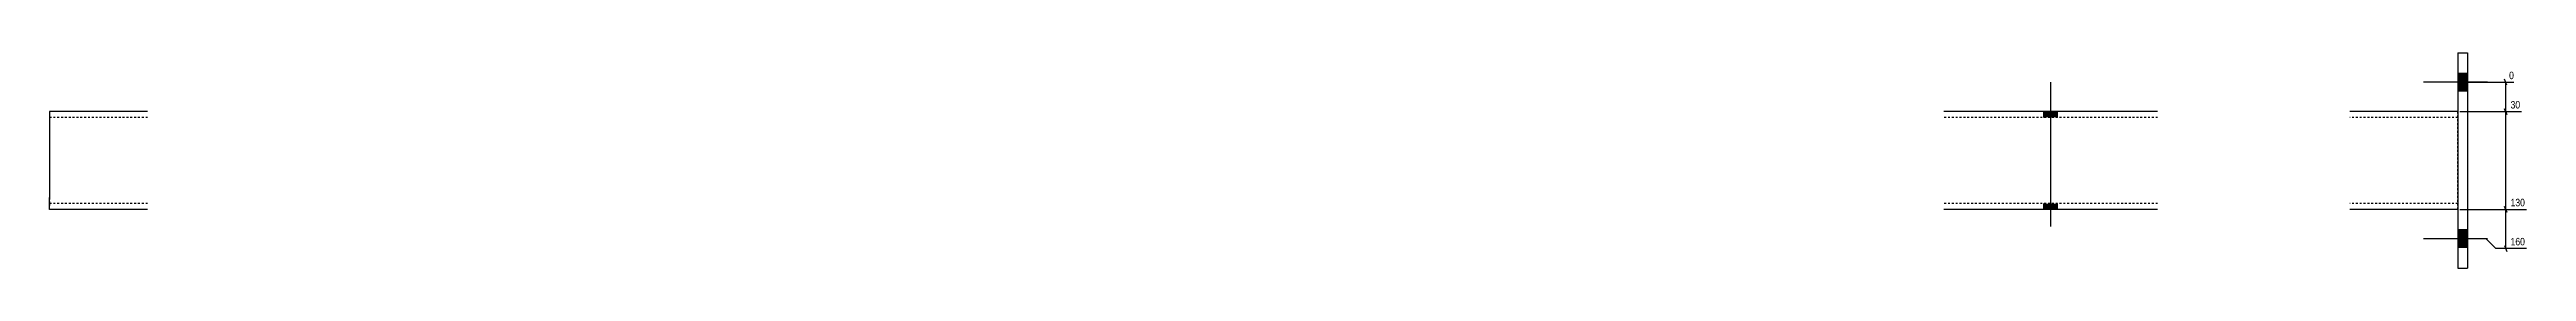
# Model space of a CAD drawing. Header units: millimetres. Extents: x 12 to 23118, y 5 to 856.
# Drawn here: x 12518 to 15043, y 5 to 225 of the extents above; entities that cross this region are included whole.
import ezdxf

# ---------------------------------------------------------------- set-up
doc = ezdxf.new("R2010")
doc.units = ezdxf.units.MM
doc.linetypes.add('DXK_LINE_DOT2', pattern=[3.9198, 1.9599, -1.9599])
doc.layers.add('MÅLSÆTNING', color=7, linetype='Continuous')
doc.layers.add('STÅL', color=7, linetype='Continuous')
doc.styles.add('Arial Narrow', font='ARIALN.TTF', dxfattribs={"height": 0.2})

msp = doc.modelspace()

# ---------------------------------------------------------------- hatches: boundary and pattern name
at = {"layer": 'STÅL', "linetype": 'Continuous'}
for points in [[(14973, 203.8), (14973, 185.8), (14983, 185.8), (14983, 203.8)], [(14973, 203.8), (14973, 185.8), (14983, 185.8), (14983, 203.8)], [(14565, 164.8), (14551, 164.8), (14551, 158.8), (14565, 158.8)], [(14565, 164.8), (14551, 164.8), (14551, 158.8), (14565, 158.8)], [(14565, 70.8), (14551, 70.8), (14551, 64.8), (14565, 64.8)], [(14565, 70.8), (14551, 70.8), (14551, 64.8), (14565, 64.8)], [(14973, 43.8), (14973, 25.8), (14983, 25.8), (14983, 43.8)], [(14973, 43.8), (14973, 25.8), (14983, 25.8), (14983, 43.8)]]:
    msp.add_hatch(color=96, dxfattribs=at).paths.add_polyline_path(points)

# ---------------------------------------------------------------- linework, layer by layer
at = {"layer": 'MÅLSÆTNING', "color": 7, "linetype": 'Continuous'}
for p, q in [((14975, 194.8), (15030.2, 194.8)), ((15023.1, 191.8), (15020.7, 197.8)), ((15021.9, 164.8), (15021.9, 194.8)), ((14975, 164.8), (15038, 164.8)), ((14975, 164.8), (15038, 164.8)), ((15020.7, 167.8), (15023.1, 161.8)), ((15023.1, 161.8), (15020.7, 167.8)), ((15021.9, 64.8), (15021.9, 164.8)), ((14975, 64.8), (15042.9, 64.8)), ((14975, 64.8), (15042.9, 64.8)), ((15020.7, 67.8), (15023.1, 61.8)), ((15023.1, 61.8), (15020.7, 67.8)), ((15021.9, 24.8), (15021.9, 64.8)), ((15001.9, 34.8), (14975, 34.8)), ((15011.9, 24.8), (15001.9, 34.8)), ((15020.7, 27.8), (15023.1, 21.8)), ((15042.9, 24.8), (15011.9, 24.8))]:
    msp.add_line(p, q, dxfattribs=at)
at = {"layer": 'STÅL', "color": 2, "linetype": 'Continuous'}
for p, q in [((14973, 224.8), (14973, 4.8)), ((14973, 224.8), (14983, 224.8)), ((14983, 224.8), (14983, 4.8)), ((12518, 164.8), (12518, 152.8)), ((12618, 164.8), (12518, 164.8)), ((12518, 152.8), (12518, 76.8)), ((14667, 164.8), (14449, 164.8)), ((14973, 164.8), (14863, 164.8)), ((12518, 65.7), (12518, 76.8)), ((12518, 64.8), (12518, 65.7)), ((12618, 64.8), (12518, 64.8)), ((14667, 64.8), (14449, 64.8)), ((14973, 64.8), (14863, 64.8)), ((14973, 4.8), (14983, 4.8))]:
    msp.add_line(p, q, dxfattribs=at)
at = {"layer": 'STÅL', "color": 96, "linetype": 'Continuous'}
for p, q in [((14983, 203.8), (14973, 203.8)), ((14983, 203.8), (14973, 203.8)), ((14558, 47.3), (14558, 194.8)), ((14558, 47.3), (14558, 194.8)), ((15003.2, 194.8), (14938.2, 194.8)), ((15003.2, 194.8), (14938.2, 194.8)), ((14983, 185.8), (14973, 185.8)), ((14983, 185.8), (14973, 185.8)), ((14551, 158.8), (14551, 164.8)), ((14551, 158.8), (14551, 164.8)), ((14565, 158.8), (14565, 164.8)), ((14565, 158.8), (14565, 164.8)), ((14551, 64.8), (14551, 70.8)), ((14551, 64.8), (14551, 70.8)), ((14565, 64.8), (14565, 70.8)), ((14565, 64.8), (14565, 70.8)), ((15003.2, 34.8), (14938.2, 34.8)), ((15003.2, 34.8), (14938.2, 34.8)), ((14983, 43.8), (14973, 43.8)), ((14983, 43.8), (14973, 43.8)), ((14983, 25.8), (14973, 25.8)), ((14983, 25.8), (14973, 25.8))]:
    msp.add_line(p, q, dxfattribs=at)
at = {"layer": 'STÅL', "color": 7, "linetype": 'DXK_LINE_DOT2'}
for p, q in [((12518, 164.8), (12518, 163.9)), ((12518, 163.9), (12518, 161.3)), ((12618, 158.8), (12518, 158.8)), ((14667, 158.8), (14449, 158.8)), ((14973, 158.8), (14863, 158.8)), ((14973, 64.8), (14973, 164.8)), ((12518, 76.8), (12518, 72.2)), ((12518, 72.2), (12518, 71.3)), ((12518, 71.3), (12518, 70.8)), ((12618, 70.8), (12518, 70.8)), ((12518, 70.8), (12518, 68.3)), ((14667, 70.8), (14449, 70.8)), ((14973, 70.8), (14863, 70.8))]:
    msp.add_line(p, q, dxfattribs=at)

# ---------------------------------------------------------------- next in the draw order: wipeouts: each hides what was drawn before it
at = {"color": 0, "linetype": 'Continuous'}
for points in [[(15031.8, 196.4), (15031.8, 207.6), (15023.7, 207.6), (15023.7, 196.4)], [(15038.1, 166.4), (15038.1, 177.6), (15025.2, 177.6), (15025.2, 166.4)], [(15043, 66.4), (15043, 77.6), (15025.2, 77.6), (15025.2, 66.4)], [(15043, 26.4), (15043, 37.6), (15025.2, 37.6), (15025.2, 26.4)]]:
    msp.add_wipeout(points, dxfattribs=at).dxf.layer = 'MÅLSÆTNING'

# ---------------------------------------------------------------- next in the draw order: texts
at = {"layer": 'MÅLSÆTNING', "color": 3, "linetype": 'Continuous', "style": 'Arial Narrow'}
for s, p in [('0', (15025.3, 198)), ('30', (15026.8, 168)), ('130', (15026.8, 68)), ('160', (15026.8, 28))]:
    msp.add_text(s, height=7.64, dxfattribs=at).set_placement(p)

doc.saveas('drawing.dxf')
